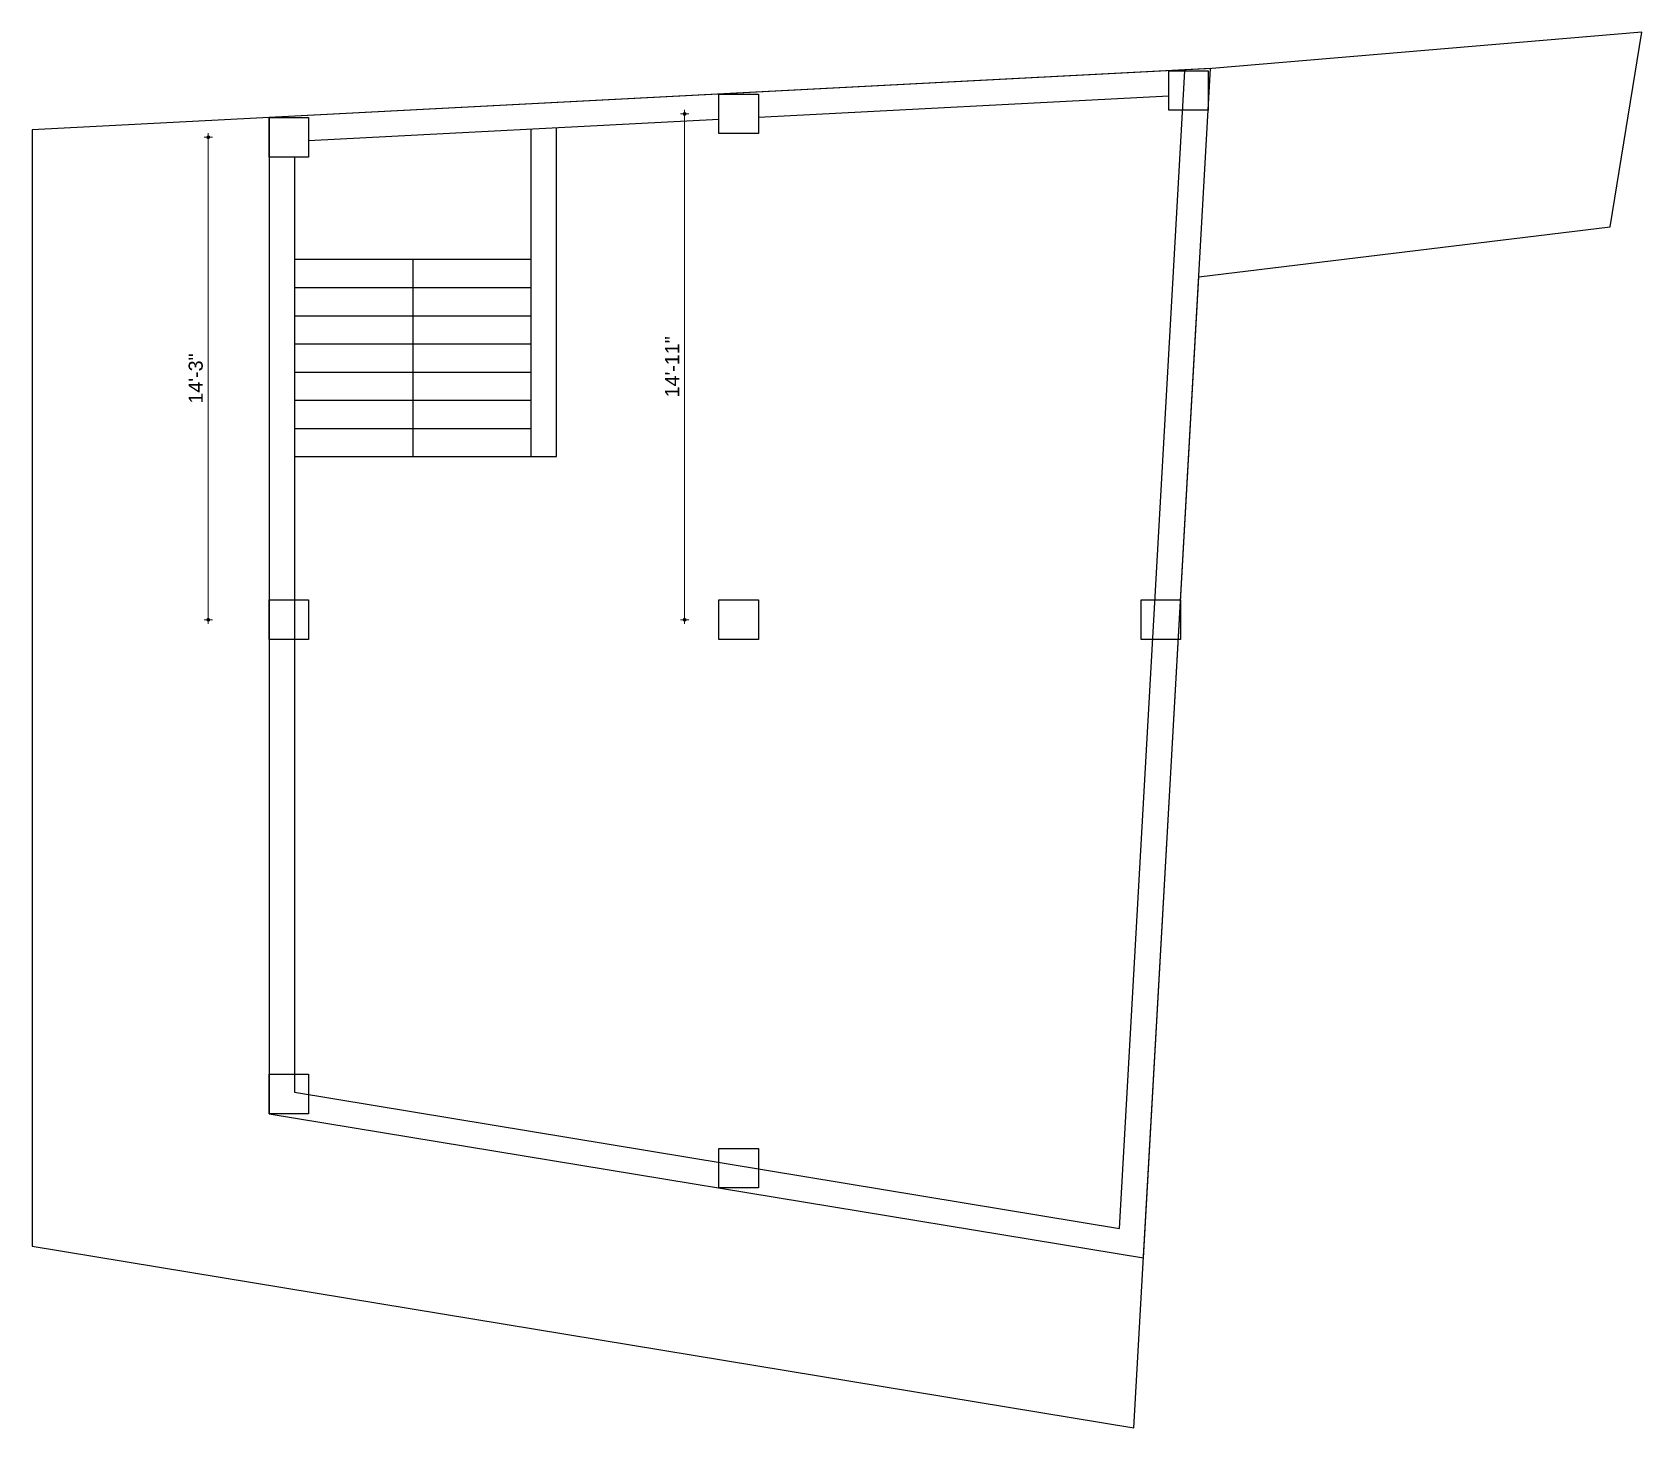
# Model space of a CAD drawing. Header units: inches. Extents: x 24733 to 33939, y -20986 to -10410.
# Drawn here: x 32148 to 32719, y -12748 to -12253 of the extents above; entities that cross this region are included whole.
import ezdxf

# ---------------------------------------------------------------- set-up
doc = ezdxf.new("R2010")
doc.units = ezdxf.units.IN
doc.header["$LTSCALE"] = 0.5
doc.header["$MEASUREMENT"] = 0
doc.layers.add('hatch', color=9, linetype='Continuous', lineweight=0)
doc.layers.add('Toilet', color=7, linetype='Continuous', lineweight=25)
doc.styles.get("Standard").update_dxf_attribs({"font": 'arial.ttf'})
doc.dimstyles.new('S8', dxfattribs={"dimtxt": 5, "dimasz": 1, "dimexe": 6, "dimexo": 18, "dimgap": 1.9375, "dimtad": 1, "dimdec": 0, "dimzin": 3, "dimdsep": 46, "dimlunit": 4, "dimtxsty": 'Standard', "dimblk": 'dot 2', "dimcen": 12, "dimse1": 1, "dimse2": 1, "dimclrd": 1, "dimclre": 1, "dimclrt": 256, "dimadec": 0, "dimazin": 0, "dimtfac": 0.75, "dimtdec": 0, "dimtix": 1, "dimtmove": 1, "dimatfit": 3, "dimldrblk": 'DOT', "dimfxl": 1, "dimtolj": 1, "dimtzin": 0, "dimlwd": 9, "dimlwe": 9, "dimarcsym": 0})

msp = doc.modelspace()

# ---------------------------------------------------------------- blocks, each defined once
blk = doc.blocks.new('_Dot')
at = {"color": 0, "linetype": 'ByBlock', "lineweight": -2}
blk.add_line((-0.5, 0), (-1, 0), dxfattribs=at)
at = {"color": 0, "linetype": 'ByBlock', "const_width": 0.5}
blk.add_lwpolyline([(-0.25, 0, 1), (0.25, 0, 1)], format="xyb", close=True, dxfattribs=at)
blk = doc.blocks.new('dot1')
at = {"layer": 'hatch'}
h = blk.add_hatch(color=256, dxfattribs=at)
edge = h.paths.add_edge_path()
edge.add_arc((0, 0), 1, 0, 360)
for p, q in [((3, 0), (-3, 0)), ((0, 3), (0, -3))]:
    blk.add_line(p, q, dxfattribs=at)
blk.add_circle((0, 0), 1, dxfattribs=at)
blk = doc.blocks.new('dot 2')
at = {"layer": 'hatch', "xscale": 0.5, "yscale": 0.5, "zscale": 0.5}
blk.add_blockref('dot1', (0, 0), dxfattribs=at)

# ---------------------------------------------------------------- dimensions: what is measured, and where the dimension line sits
for base, p1, p2 in [((32379.4, -12282.27), (32398.54, -12461.7), (32398.54, -12282.27)), ((32210.45, -12290.56), (32238.99, -12461.7), (32238.99, -12290.56))]:
    msp.add_linear_dim(base=base, p1=p1, p2=p2, angle=90, dimstyle='S8', override={"dimfxl": 2, "dimfxlon": 1, "dimarcsym": 1}).render()

# ---------------------------------------------------------------- linework, layer by layer
for p, q in [((32324.99, -12333.85), (32324.99, -12287.74)), ((32333.99, -12333.85), (32333.99, -12287.27)), ((32240.99, -12333.85), (32282.99, -12333.85)), ((32282.99, -12333.85), (32324.99, -12333.85)), ((32282.99, -12333.85), (32282.99, -12403.85)), ((32324.99, -12403.85), (32324.99, -12333.85)), ((32333.99, -12403.85), (32333.99, -12333.85)), ((32240.99, -12343.85), (32282.99, -12343.85)), ((32282.99, -12343.85), (32324.99, -12343.85)), ((32240.99, -12353.85), (32282.99, -12353.85)), ((32282.99, -12353.85), (32324.99, -12353.85)), ((32240.99, -12363.85), (32282.99, -12363.85)), ((32282.99, -12363.85), (32324.99, -12363.85)), ((32240.99, -12373.85), (32282.99, -12373.85)), ((32282.99, -12373.85), (32324.99, -12373.85)), ((32240.99, -12383.85), (32282.99, -12383.85)), ((32282.99, -12383.85), (32324.99, -12383.85)), ((32240.99, -12393.85), (32282.99, -12393.85)), ((32282.99, -12393.85), (32324.99, -12393.85)), ((32240.99, -12403.85), (32282.99, -12403.85)), ((32282.99, -12403.85), (32324.99, -12403.85)), ((32324.99, -12403.85), (32333.99, -12403.85))]:
    msp.add_line(p, q)
for points in [[(32551.1, -12266.97), (32565.1, -12266.97), (32565.1, -12280.97), (32551.1, -12280.97)], [(32391.54, -12275.27), (32405.54, -12275.27), (32405.54, -12289.27), (32391.54, -12289.27)], [(32231.99, -12283.56), (32245.99, -12283.56), (32245.99, -12297.56), (32231.99, -12297.56)], [(32231.99, -12454.7), (32245.99, -12454.7), (32245.99, -12468.7), (32231.99, -12468.7)], [(32391.54, -12454.7), (32405.54, -12454.7), (32405.54, -12468.7), (32391.54, -12468.7)], [(32541.26, -12454.7), (32555.26, -12454.7), (32555.26, -12468.7), (32541.26, -12468.7)], [(32231.99, -12622.98), (32245.99, -12622.98), (32245.99, -12636.98), (32231.99, -12636.98)], [(32391.54, -12649.29), (32405.54, -12649.29), (32405.54, -12663.29), (32391.54, -12663.29)]]:
    msp.add_lwpolyline(points, close=True)
at = {"layer": 'Toilet'}
for p, q in [((32533.69, -12677.62), (32556.83, -12266.97)), ((32551.1, -12275.99), (32405.54, -12283.55)), ((32391.54, -12284.28), (32245.99, -12291.85)), ((32240.99, -12297.56), (32240.99, -12629.34)), ((32240.99, -12629.34), (32533.69, -12677.62))]:
    msp.add_line(p, q, dxfattribs=at)
msp.add_lwpolyline([(32561.73, -12340.03), (32707.66, -12322.37), (32718.88, -12253.27), (32566.43, -12266.18), (32147.99, -12287.93), (32147.99, -12683.93), (32538.71, -12748.38)], close=True, dxfattribs=at)
msp.add_lwpolyline([(32231.99, -12283.56), (32231.99, -12636.98), (32542.11, -12688.13), (32565.89, -12266.21), (32231.99, -12283.56)], dxfattribs=at)

msp.set_redraw_order([(e.dxf.handle, doc.entitydb.next_handle()) for e in msp.query("TEXT MTEXT ATTDEF DIMENSION ARC_DIMENSION")])  # texts and dimensions are drawn at this point

doc.saveas('drawing.dxf')
